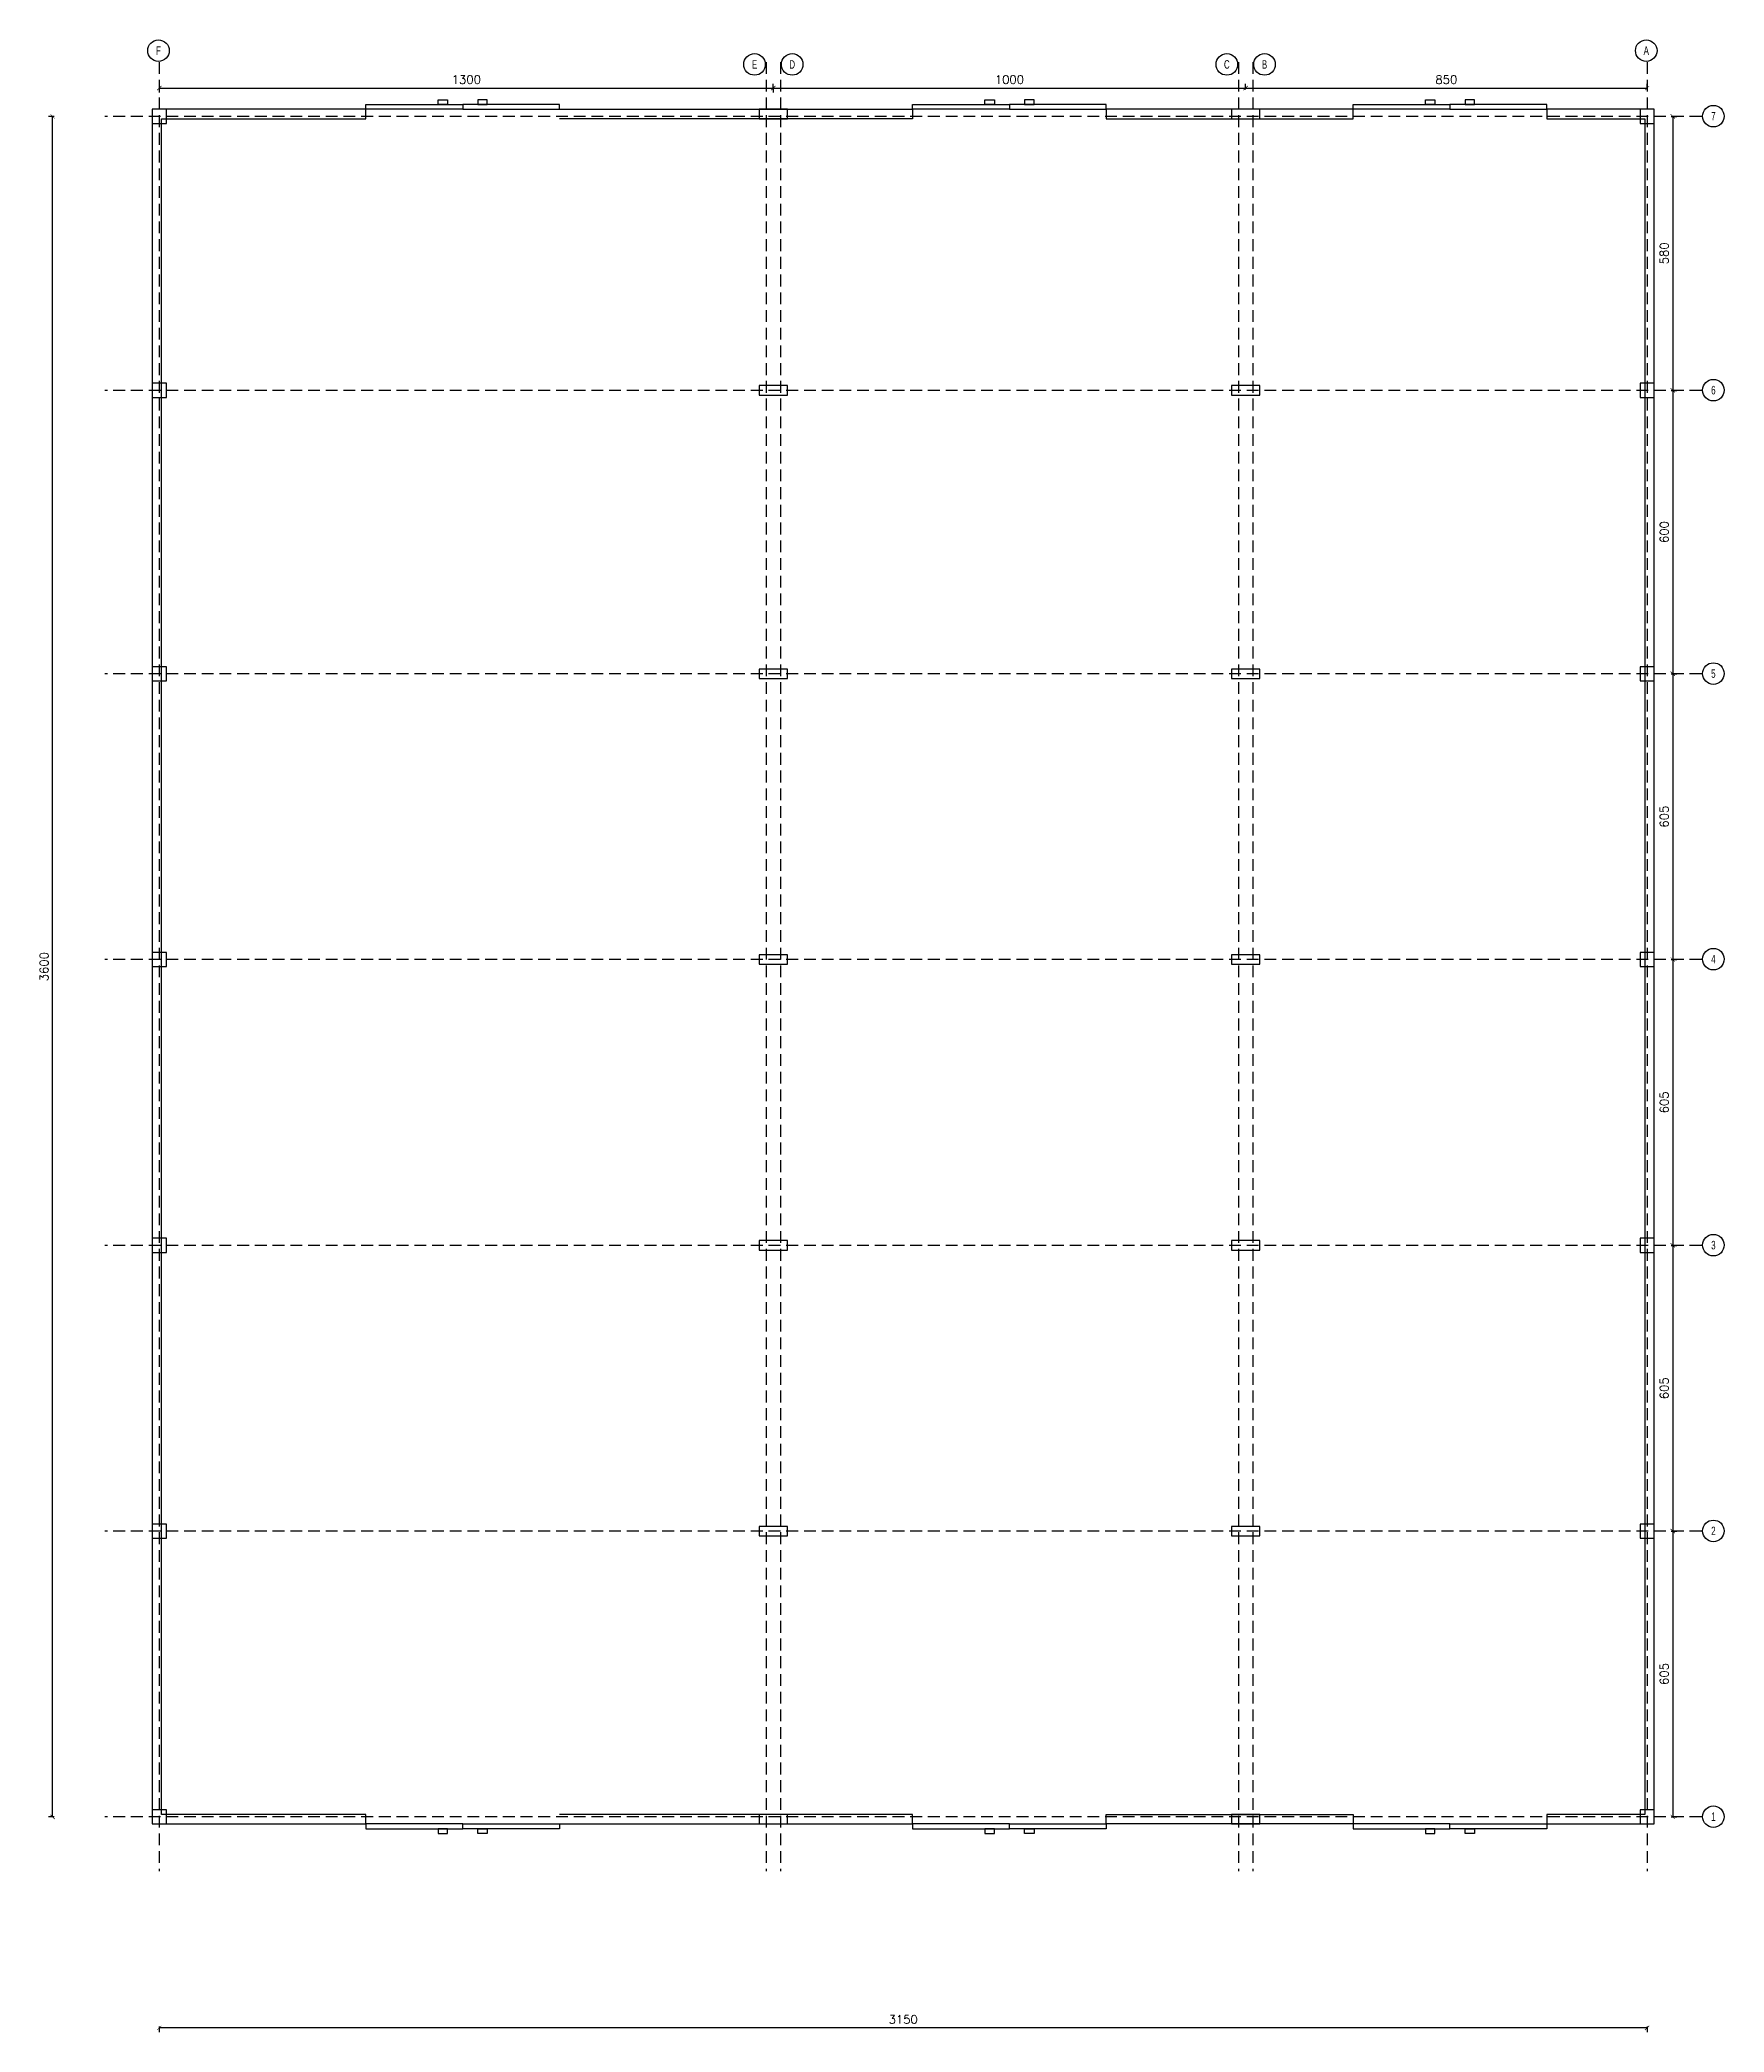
# Model space of a CAD drawing. Header units: metres. Extents: x -3 to 133, y -41 to 2.
# Drawn here: x -2.53 to 33.13, y -40.56 to 1.62 of the extents above; entities that cross this region are included whole.
import ezdxf
from ezdxf.enums import TextEntityAlignment as Align

# ---------------------------------------------------------------- set-up
doc = ezdxf.new("R2010")
doc.units = ezdxf.units.M
doc.linetypes.add('DASHED2', pattern=[0.375, 0.25, -0.125])
for name, color, linetype in [('A-100-DIMS', 14, 'Continuous'), ('A-100-GBUBS', 144, 'Continuous'), ('A-graf-hide', 251, 'DASHED2'), ('A-structure', 153, 'Continuous'), ('A-WALL', 7, 'Continuous')]:
    doc.layers.add(name, color=color, linetype=linetype)
doc.layers.add('Door', color=205, linetype='Continuous', true_color=0xc27d26cd)
doc.styles.add('ROMAND', font='romand.shx')
doc.styles.add('SWIS', font='swissl.ttf', dxfattribs={"width": 0.7, "height": 3})
doc.dimstyles.new('1-100', dxfattribs={"dimtxt": 0.18, "dimasz": 0.09, "dimexe": 0.09, "dimexo": 0.045, "dimgap": 0.09, "dimtad": 1, "dimdec": 4, "dimlfac": 100, "dimzin": 0, "dimdsep": 46, "dimtxsty": 'ROMAND', "dimblk": 'ARCHTICK', "dimcen": 0.09, "dimadec": 0, "dimazin": 0, "dimtfac": 1, "dimtdec": 4, "dimtix": 1, "dimtofl": 0, "dimtmove": 0, "dimatfit": 3, "dimldrblk": 'DOT', "dimfxl": 0.03, "dimfxlon": 1, "dimtolj": 1, "dimtzin": 0, "dimarcsym": 0})

msp = doc.modelspace()

# ---------------------------------------------------------------- blocks, each defined once
blk = doc.blocks.new('_ArchTick')
at = {"color": 0, "linetype": 'ByBlock', "const_width": 0.15}
blk.add_lwpolyline([(-0.5, -0.5), (0.5, 0.5)], dxfattribs=at)
blk = doc.blocks.new('*D29')
at = {"layer": 'A-100-DIMS', "lineweight": -2}
for p, q in [((23, 0.569), (23, 0.689)), ((23, 0.599), (31.5, 0.599)), ((31.5, 0.569), (31.5, 0.689))]:
    blk.add_line(p, q, dxfattribs=at)
at = {"layer": 'Defpoints', "color": 0}
for p in [(31.5, 0.599), (23, 0.15), (31.5, 0.15)]:
    blk.add_point(p, dxfattribs=at)
at = {"layer": 'A-100-DIMS', "lineweight": -2, "xscale": 0.09, "yscale": 0.09, "zscale": 0.09, "rotation": 180}
blk.add_blockref('_ArchTick', (23, 0.599), dxfattribs=at)
at = {"layer": 'A-100-DIMS', "lineweight": -2, "xscale": 0.09, "yscale": 0.09, "zscale": 0.09}
blk.add_blockref('_ArchTick', (31.5, 0.599), dxfattribs=at)
at = {"layer": 'A-100-DIMS', "color": 2, "insert": (27.25, 0.779), "char_height": 0.18, "attachment_point": 5, "style": 'ROMAND'}
blk.add_mtext('\\A1;850', dxfattribs=at)
blk = doc.blocks.new('_Dot')
at = {"color": 0, "linetype": 'ByBlock', "lineweight": -2}
blk.add_line((-0.5, 0), (-1, 0), dxfattribs=at)
at = {"color": 0, "linetype": 'ByBlock', "const_width": 0.5}
blk.add_lwpolyline([(-0.25, 0, 1), (0.25, 0, 1)], format="xyb", close=True, dxfattribs=at)
blk = doc.blocks.new('*D30')
at = {"layer": 'A-100-DIMS', "lineweight": -2}
for p, q in [((13, 0.569), (13, 0.689)), ((13, 0.599), (23, 0.599)), ((23, 0.569), (23, 0.689))]:
    blk.add_line(p, q, dxfattribs=at)
at = {"layer": 'Defpoints', "color": 0}
for p in [(23, 0.599), (13, 0.15), (23, 0.15)]:
    blk.add_point(p, dxfattribs=at)
at = {"layer": 'A-100-DIMS', "lineweight": -2, "xscale": 0.09, "yscale": 0.09, "zscale": 0.09, "rotation": 180}
blk.add_blockref('_ArchTick', (13, 0.599), dxfattribs=at)
at = {"layer": 'A-100-DIMS', "lineweight": -2, "xscale": 0.09, "yscale": 0.09, "zscale": 0.09}
blk.add_blockref('_ArchTick', (23, 0.599), dxfattribs=at)
at = {"layer": 'A-100-DIMS', "color": 2, "insert": (18, 0.779), "char_height": 0.18, "attachment_point": 5, "style": 'ROMAND'}
blk.add_mtext('\\A1;1000', dxfattribs=at)
blk = doc.blocks.new('*D31')
at = {"layer": 'A-100-DIMS', "lineweight": -2}
for p, q in [((0, 0.629), (0, 0.509)), ((0, 0.599), (13, 0.599)), ((13, 0.629), (13, 0.509))]:
    blk.add_line(p, q, dxfattribs=at)
at = {"layer": 'Defpoints', "color": 0}
for p in [(0, 1.15), (13, 1.15), (13, 0.599)]:
    blk.add_point(p, dxfattribs=at)
at = {"layer": 'A-100-DIMS', "lineweight": -2, "xscale": 0.09, "yscale": 0.09, "zscale": 0.09, "rotation": 180}
blk.add_blockref('_ArchTick', (0, 0.599), dxfattribs=at)
at = {"layer": 'A-100-DIMS', "lineweight": -2, "xscale": 0.09, "yscale": 0.09, "zscale": 0.09}
blk.add_blockref('_ArchTick', (13, 0.599), dxfattribs=at)
at = {"layer": 'A-100-DIMS', "color": 2, "insert": (6.5, 0.779), "char_height": 0.18, "attachment_point": 5, "style": 'ROMAND'}
blk.add_mtext('\\A1;1300', dxfattribs=at)
blk = doc.blocks.new('*D32')
at = {"layer": 'A-100-DIMS', "lineweight": -2}
for p, q in [((0, -40.437), (0, -40.557)), ((31.5, -40.467), (0, -40.467)), ((31.5, -40.437), (31.5, -40.557))]:
    blk.add_line(p, q, dxfattribs=at)
at = {"layer": 'Defpoints', "color": 0}
for p in [(0, -37.15), (31.5, -37.15), (0, -40.467)]:
    blk.add_point(p, dxfattribs=at)
at = {"layer": 'A-100-DIMS', "lineweight": -2, "xscale": 0.09, "yscale": 0.09, "zscale": 0.09, "rotation": 180}
blk.add_blockref('_ArchTick', (0, -40.467), dxfattribs=at)
at = {"layer": 'A-100-DIMS', "lineweight": -2, "xscale": 0.09, "yscale": 0.09, "zscale": 0.09}
blk.add_blockref('_ArchTick', (31.5, -40.467), dxfattribs=at)
at = {"layer": 'A-100-DIMS', "color": 2, "insert": (15.75, -40.287), "char_height": 0.18, "attachment_point": 5, "style": 'ROMAND'}
blk.add_mtext('\\A1;3150', dxfattribs=at)
blk = doc.blocks.new('*D33')
at = {"layer": 'A-100-DIMS', "lineweight": -2}
for p, q in [((-2.229, 0), (-2.349, 0)), ((-2.259, -36), (-2.259, 0)), ((-2.229, -36), (-2.349, -36))]:
    blk.add_line(p, q, dxfattribs=at)
at = {"layer": 'Defpoints', "color": 0}
for p in [(-2.259, 0), (-1.15, 0), (-1.15, -36)]:
    blk.add_point(p, dxfattribs=at)
at = {"layer": 'A-100-DIMS', "lineweight": -2, "xscale": 0.09, "yscale": 0.09, "zscale": 0.09}
for p, rotation in [((-2.259, 0), 90), ((-2.259, -36), 270)]:
    blk.add_blockref('_ArchTick', p, dxfattribs=dict(at, rotation=rotation))
at = {"layer": 'A-100-DIMS', "color": 2, "insert": (-2.439, -18), "char_height": 0.18, "attachment_point": 5, "rotation": 90, "style": 'ROMAND'}
blk.add_mtext('\\A1;3600', dxfattribs=at)
blk = doc.blocks.new('GBUB')
at = {"linetype": 'Continuous'}
blk.add_circle((0, 0), 6, dxfattribs=at)
at = {"color": 2, "style": 'SWIS', "width": 0.7, "flags": 1}
blk.add_attdef('GRIDATT', text='', height=4, dxfattribs=at).set_placement((0, 0), align=Align.MIDDLE_CENTER)
blk = doc.blocks.new('*D105')
at = {"layer": 'A-100-DIMS', "lineweight": -2}
for p, q in [((32.012, 0), (32.132, 0)), ((32.042, 0), (32.042, -5.8)), ((32.012, -5.8), (32.132, -5.8))]:
    blk.add_line(p, q, dxfattribs=at)
at = {"layer": 'Defpoints', "color": 0}
for p in [(31.65, 0), (31.65, -5.8), (32.042, -5.8)]:
    blk.add_point(p, dxfattribs=at)
at = {"layer": 'A-100-DIMS', "lineweight": -2, "xscale": 0.09, "yscale": 0.09, "zscale": 0.09}
for p, rotation in [((32.042, 0), 90), ((32.042, -5.8), 270)]:
    blk.add_blockref('_ArchTick', p, dxfattribs=dict(at, rotation=rotation))
at = {"layer": 'A-100-DIMS', "color": 2, "insert": (31.862, -2.9), "char_height": 0.18, "attachment_point": 5, "rotation": 90, "style": 'ROMAND'}
blk.add_mtext('\\A1;580', dxfattribs=at)
blk = doc.blocks.new('*D107')
at = {"layer": 'A-100-DIMS', "lineweight": -2}
for p, q in [((32.012, -5.8), (32.132, -5.8)), ((32.042, -5.8), (32.042, -11.8)), ((32.012, -11.8), (32.132, -11.8))]:
    blk.add_line(p, q, dxfattribs=at)
at = {"layer": 'Defpoints', "color": 0}
for p in [(31.65, -5.8), (31.65, -11.8), (32.042, -11.8)]:
    blk.add_point(p, dxfattribs=at)
at = {"layer": 'A-100-DIMS', "lineweight": -2, "xscale": 0.09, "yscale": 0.09, "zscale": 0.09}
for p, rotation in [((32.042, -5.8), 90), ((32.042, -11.8), 270)]:
    blk.add_blockref('_ArchTick', p, dxfattribs=dict(at, rotation=rotation))
at = {"layer": 'A-100-DIMS', "color": 2, "insert": (31.862, -8.8), "char_height": 0.18, "attachment_point": 5, "rotation": 90, "style": 'ROMAND'}
blk.add_mtext('\\A1;600', dxfattribs=at)
blk = doc.blocks.new('*D108')
at = {"layer": 'A-100-DIMS', "lineweight": -2}
for p, q in [((32.012, -11.8), (32.132, -11.8)), ((32.042, -11.8), (32.042, -17.85)), ((32.012, -17.85), (32.132, -17.85))]:
    blk.add_line(p, q, dxfattribs=at)
at = {"layer": 'Defpoints', "color": 0}
for p in [(31.65, -11.8), (31.65, -17.85), (32.042, -17.85)]:
    blk.add_point(p, dxfattribs=at)
at = {"layer": 'A-100-DIMS', "lineweight": -2, "xscale": 0.09, "yscale": 0.09, "zscale": 0.09}
for p, rotation in [((32.042, -11.8), 90), ((32.042, -17.85), 270)]:
    blk.add_blockref('_ArchTick', p, dxfattribs=dict(at, rotation=rotation))
at = {"layer": 'A-100-DIMS', "color": 2, "insert": (31.862, -14.825), "char_height": 0.18, "attachment_point": 5, "rotation": 90, "style": 'ROMAND'}
blk.add_mtext('\\A1;605', dxfattribs=at)
blk = doc.blocks.new('*D109')
at = {"layer": 'A-100-DIMS', "lineweight": -2}
for p, q in [((32.012, -17.85), (32.132, -17.85)), ((32.042, -17.85), (32.042, -23.9)), ((32.012, -23.9), (32.132, -23.9))]:
    blk.add_line(p, q, dxfattribs=at)
at = {"layer": 'Defpoints', "color": 0}
for p in [(31.65, -17.85), (31.65, -23.9), (32.042, -23.9)]:
    blk.add_point(p, dxfattribs=at)
at = {"layer": 'A-100-DIMS', "lineweight": -2, "xscale": 0.09, "yscale": 0.09, "zscale": 0.09}
for p, rotation in [((32.042, -17.85), 90), ((32.042, -23.9), 270)]:
    blk.add_blockref('_ArchTick', p, dxfattribs=dict(at, rotation=rotation))
at = {"layer": 'A-100-DIMS', "color": 2, "insert": (31.862, -20.875), "char_height": 0.18, "attachment_point": 5, "rotation": 90, "style": 'ROMAND'}
blk.add_mtext('\\A1;605', dxfattribs=at)
blk = doc.blocks.new('*D110')
at = {"layer": 'A-100-DIMS', "lineweight": -2}
for p, q in [((32.012, -23.9), (32.132, -23.9)), ((32.042, -23.9), (32.042, -29.95)), ((32.012, -29.95), (32.132, -29.95))]:
    blk.add_line(p, q, dxfattribs=at)
at = {"layer": 'Defpoints', "color": 0}
for p in [(31.65, -23.9), (31.65, -29.95), (32.042, -29.95)]:
    blk.add_point(p, dxfattribs=at)
at = {"layer": 'A-100-DIMS', "lineweight": -2, "xscale": 0.09, "yscale": 0.09, "zscale": 0.09}
for p, rotation in [((32.042, -23.9), 90), ((32.042, -29.95), 270)]:
    blk.add_blockref('_ArchTick', p, dxfattribs=dict(at, rotation=rotation))
at = {"layer": 'A-100-DIMS', "color": 2, "insert": (31.862, -26.925), "char_height": 0.18, "attachment_point": 5, "rotation": 90, "style": 'ROMAND'}
blk.add_mtext('\\A1;605', dxfattribs=at)
blk = doc.blocks.new('*D106')
at = {"layer": 'A-100-DIMS', "lineweight": -2}
for p, q in [((32.012, -29.95), (32.132, -29.95)), ((32.042, -29.95), (32.042, -36)), ((32.012, -36), (32.132, -36))]:
    blk.add_line(p, q, dxfattribs=at)
at = {"layer": 'Defpoints', "color": 0}
for p in [(31.65, -29.95), (31.65, -36), (32.042, -36)]:
    blk.add_point(p, dxfattribs=at)
at = {"layer": 'A-100-DIMS', "lineweight": -2, "xscale": 0.09, "yscale": 0.09, "zscale": 0.09}
for p, rotation in [((32.042, -29.95), 90), ((32.042, -36), 270)]:
    blk.add_blockref('_ArchTick', p, dxfattribs=dict(at, rotation=rotation))
at = {"layer": 'A-100-DIMS', "color": 2, "insert": (31.862, -32.975), "char_height": 0.18, "attachment_point": 5, "rotation": 90, "style": 'ROMAND'}
blk.add_mtext('\\A1;605', dxfattribs=at)

# ---------------------------------------------------------------- dimensions: what is measured, and where the dimension line sits
at = {"layer": 'A-100-DIMS'}
for base, p1, p2, picture, middle in [((13, 0.5990822), (0, 1.15), (13, 1.15), '*D31', (6.5, 0.7790822)), ((23, 0.5990822), (13, 0.15), (23, 0.15), '*D30', (18, 0.7790822)), ((31.5, 0.5990822), (23, 0.15), (31.5, 0.15), '*D29', (27.25, 0.7790822)), ((0, -40.466997), (31.5, -37.15), (0, -37.15), '*D32', (15.75, -40.286997))]:
    dim = msp.add_linear_dim(base=base, p1=p1, p2=p2, dimstyle='1-100', override={"dimtmove": 1}, dxfattribs=at)
    dim.commit()
    dim.dimension.update_dxf_attribs({"geometry": picture, "text_midpoint": middle})
for base, p1, p2, picture, middle in [((-2.25917, 0), (-1.15, -36), (-1.15, 0), '*D33', (-2.43917, -18)), ((32.0416838, -5.8), (31.65, 0), (31.65, -5.8), '*D105', (31.8616838, -2.9)), ((32.0416838, -11.8), (31.65, -5.8), (31.65, -11.8), '*D107', (31.8616838, -8.8)), ((32.0416838, -17.85), (31.65, -11.8), (31.65, -17.85), '*D108', (31.8616838, -14.825)), ((32.0416838, -23.9), (31.65, -17.85), (31.65, -23.9), '*D109', (31.8616838, -20.875)), ((32.0416838, -29.95), (31.65, -23.9), (31.65, -29.95), '*D110', (31.8616838, -26.925)), ((32.0416838, -36), (31.65, -29.95), (31.65, -36), '*D106', (31.8616838, -32.975))]:
    dim = msp.add_linear_dim(base=base, p1=p1, p2=p2, angle=90, dimstyle='1-100', override={"dimtmove": 1}, dxfattribs=at)
    dim.commit()
    dim.dimension.update_dxf_attribs({"geometry": picture, "text_midpoint": middle})

# ---------------------------------------------------------------- linework, layer by layer
at = {"layer": 'A-graf-hide'}
for points in [[(0, 1.15), (0, -37.15)], [(12.85, 1.15), (12.85, -37.15)], [(13.15, 1.15), (13.15, -37.15)], [(22.85, 1.15), (22.85, -37.15)], [(23.15, 1.15), (23.15, -37.15)], [(31.5, 1.15), (31.5, -37.15)], [(32.65, 0), (-1.15, 0)], [(32.65, -5.8), (-1.15, -5.8)], [(32.65, -11.8), (-1.15, -11.8)], [(32.65, -17.85), (-1.15, -17.85)], [(32.65, -23.9), (-1.15, -23.9)], [(32.65, -29.95), (-1.15, -29.95)], [(32.65, -36), (-1.15, -36)]]:
    msp.add_lwpolyline(points, dxfattribs=at)
at = {"layer": 'A-structure'}
for points in [[(-0.15, -0.15), (0.15, -0.15), (0.15, 0.15), (-0.15, 0.15)], [(12.7, -0.05), (13.3, -0.05), (13.3, 0.15), (12.7, 0.15)], [(22.7, -0.05), (23.3, -0.05), (23.3, 0.15), (22.7, 0.15)], [(31.35, -0.15), (31.65, -0.15), (31.65, 0.15), (31.35, 0.15)], [(-0.15, -5.95), (0.15, -5.95), (0.15, -5.65), (-0.15, -5.65)], [(12.7, -5.9), (13.3, -5.9), (13.3, -5.7), (12.7, -5.7)], [(22.7, -5.9), (23.3, -5.9), (23.3, -5.7), (22.7, -5.7)], [(31.35, -5.95), (31.65, -5.95), (31.65, -5.65), (31.35, -5.65)], [(-0.15, -11.95), (0.15, -11.95), (0.15, -11.65), (-0.15, -11.65)], [(12.7, -11.9), (13.3, -11.9), (13.3, -11.7), (12.7, -11.7)], [(22.7, -11.9), (23.3, -11.9), (23.3, -11.7), (22.7, -11.7)], [(31.35, -11.95), (31.65, -11.95), (31.65, -11.65), (31.35, -11.65)], [(-0.15, -18), (0.15, -18), (0.15, -17.7), (-0.15, -17.7)], [(31.35, -18), (31.65, -18), (31.65, -17.7), (31.35, -17.7)], [(12.7, -17.95), (13.3, -17.95), (13.3, -17.75), (12.7, -17.75)], [(22.7, -17.95), (23.3, -17.95), (23.3, -17.75), (22.7, -17.75)], [(-0.15, -24.05), (0.15, -24.05), (0.15, -23.75), (-0.15, -23.75)], [(12.7, -24), (13.3, -24), (13.3, -23.8), (12.7, -23.8)], [(22.7, -24), (23.3, -24), (23.3, -23.8), (22.7, -23.8)], [(31.35, -24.05), (31.65, -24.05), (31.65, -23.75), (31.35, -23.75)], [(-0.15, -30.1), (0.15, -30.1), (0.15, -29.8), (-0.15, -29.8)], [(12.7, -30.05), (13.3, -30.05), (13.3, -29.85), (12.7, -29.85)], [(22.7, -30.05), (23.3, -30.05), (23.3, -29.85), (22.7, -29.85)], [(31.35, -30.1), (31.65, -30.1), (31.65, -29.8), (31.35, -29.8)], [(-0.15, -36.15), (0.15, -36.15), (0.15, -35.85), (-0.15, -35.85)], [(31.35, -36.15), (31.65, -36.15), (31.65, -35.85), (31.35, -35.85)], [(12.7, -36.15), (13.3, -36.15), (13.3, -35.95), (12.7, -35.95)], [(22.7, -36.15), (23.3, -36.15), (23.3, -35.95), (22.7, -35.95)]]:
    msp.add_lwpolyline(points, close=True, dxfattribs=at)
at = {"layer": 'A-WALL'}
for points in [[(-0.15, 0.15), (-0.15, -36.15), (4.375, -36.15), (4.375, -35.95), (0.05, -35.95), (0.05, -0.05), (4.375, -0.05), (4.375, 0.15)], [(25.275, 0.15), (20.05, 0.15), (20.05, -0.05), (25.275, -0.05)], [(31.65, 0.15), (29.375, 0.15), (29.375, -0.05), (31.45, -0.05), (31.45, -35.95), (29.375, -35.95), (29.375, -36.15), (31.65, -36.15)], [(25.275, -36.15), (20.05, -36.15), (20.05, -35.95), (25.275, -35.95)]]:
    msp.add_lwpolyline(points, close=True, dxfattribs=at)
for points in [[(8.475, 0.15), (15.95, 0.15), (15.95, -0.05), (8.475, -0.05)], [(8.475, -36.15), (15.95, -36.15), (15.95, -35.95), (8.475, -35.95)]]:
    msp.add_lwpolyline(points, dxfattribs=at)
at = {"layer": 'Door'}
for points in [[(6.425, 0.15), (4.375, 0.15), (4.375, 0.25), (6.425, 0.25)], [(6.1050797, 0.25), (5.9050797, 0.25), (5.9050797, 0.35), (6.1050797, 0.35)], [(6.425, 0.15), (8.475, 0.15), (8.475, 0.25), (6.425, 0.25)], [(6.7449203, 0.25), (6.9449203, 0.25), (6.9449203, 0.35), (6.7449203, 0.35)], [(18, 0.15), (15.95, 0.15), (15.95, 0.25), (18, 0.25)], [(17.6800797, 0.25), (17.4800797, 0.25), (17.4800797, 0.35), (17.6800797, 0.35)], [(18, 0.15), (20.05, 0.15), (20.05, 0.25), (18, 0.25)], [(18.3199203, 0.25), (18.5199203, 0.25), (18.5199203, 0.35), (18.3199203, 0.35)], [(27.325, 0.15), (25.275, 0.15), (25.275, 0.25), (27.325, 0.25)], [(27.0050797, 0.25), (26.8050797, 0.25), (26.8050797, 0.35), (27.0050797, 0.35)], [(27.325, 0.15), (29.375, 0.15), (29.375, 0.25), (27.325, 0.25)], [(27.6449203, 0.25), (27.8449203, 0.25), (27.8449203, 0.35), (27.6449203, 0.35)], [(6.425, -36.15), (4.375, -36.15), (4.375, -36.25), (6.425, -36.25)], [(6.1050797, -36.25), (5.9050797, -36.25), (5.9050797, -36.35), (6.1050797, -36.35)], [(6.425, -36.15), (8.475, -36.15), (8.475, -36.25), (6.425, -36.25)], [(6.7449203, -36.25), (6.9449203, -36.25), (6.9449203, -36.35), (6.7449203, -36.35)], [(18, -36.15), (15.95, -36.15), (15.95, -36.25), (18, -36.25)], [(17.6800797, -36.25), (17.4800797, -36.25), (17.4800797, -36.35), (17.6800797, -36.35)], [(18, -36.15), (20.05, -36.15), (20.05, -36.25), (18, -36.25)], [(18.3199203, -36.25), (18.5199203, -36.25), (18.5199203, -36.35), (18.3199203, -36.35)], [(27.325, -36.15), (25.275, -36.15), (25.275, -36.25), (27.325, -36.25)], [(27.0050797, -36.25), (26.8050797, -36.25), (26.8050797, -36.35), (27.0050797, -36.35)], [(27.325, -36.15), (29.375, -36.15), (29.375, -36.25), (27.325, -36.25)], [(27.6449203, -36.25), (27.8449203, -36.25), (27.8449203, -36.35), (27.6449203, -36.35)]]:
    msp.add_lwpolyline(points, close=True, dxfattribs=at)

# ---------------------------------------------------------------- block references
at = {"layer": 'A-100-GBUBS'}
ref = msp.add_blockref('GBUB', (-0.0178321, 1.3926982), dxfattribs=dict(at, xscale=0.03800970405427506, yscale=0.03800970405427506, zscale=0.03800970405427506))
ref.add_attrib('GRIDATT', 'F', dxfattribs={"layer": '0', "color": 2, "height": 0.18, "width": 0.7}).set_placement((-0.0178321, 1.3926982), align=Align.MIDDLE_CENTER)
ref = msp.add_blockref('GBUB', (12.602398, 1.1003184), dxfattribs=dict(at, xscale=0.03800970405427506, yscale=0.03800970405427506, zscale=0.03800970405427506))
ref.add_attrib('GRIDATT', 'E', dxfattribs={"layer": '0', "color": 2, "height": 0.18, "width": 0.7}).set_placement((12.602398, 1.1003184), align=Align.MIDDLE_CENTER)
ref = msp.add_blockref('GBUB', (13.3998299, 1.1003184), dxfattribs=dict(at, xscale=0.03800970405427506, yscale=0.03800970405427506, zscale=0.03800970405427506))
ref.add_attrib('GRIDATT', 'D', dxfattribs={"layer": '0', "color": 2, "height": 0.18, "width": 0.7}).set_placement((13.3998299, 1.1003184), align=Align.MIDDLE_CENTER)
ref = msp.add_blockref('GBUB', (22.602398, 1.1003184), dxfattribs=dict(at, xscale=0.03800970405427506, yscale=0.03800970405427506, zscale=0.03800970405427506))
ref.add_attrib('GRIDATT', 'C', dxfattribs={"layer": '0', "color": 2, "height": 0.18, "width": 0.7}).set_placement((22.602398, 1.1003184), align=Align.MIDDLE_CENTER)
ref = msp.add_blockref('GBUB', (23.3998299, 1.1003184), dxfattribs=dict(at, xscale=0.03800970405427506, yscale=0.03800970405427506, zscale=0.03800970405427506))
ref.add_attrib('GRIDATT', 'B', dxfattribs={"layer": '0', "color": 2, "height": 0.18, "width": 0.7}).set_placement((23.3998299, 1.1003184), align=Align.MIDDLE_CENTER)
ref = msp.add_blockref('GBUB', (31.4821679, 1.3926982), dxfattribs=dict(at, xscale=0.03800970405427506, yscale=0.03800970405427506, zscale=0.03800970405427506))
ref.add_attrib('GRIDATT', 'A', dxfattribs={"layer": '0', "color": 2, "height": 0.18, "width": 0.7}).set_placement((31.4821679, 1.3926982), align=Align.MIDDLE_CENTER)
ref = msp.add_blockref('GBUB', (32.9034695, 0.0044392), dxfattribs=dict(at, xscale=0.03800970405427506, yscale=0.03800970405427506, zscale=0.03800970405427506))
ref.add_attrib('GRIDATT', '7', dxfattribs={"layer": '0', "color": 2, "height": 0.18, "width": 0.7}).set_placement((32.9034695, 0.0044392), align=Align.MIDDLE_CENTER)
ref = msp.add_blockref('GBUB', (32.9034695, -5.7955608), dxfattribs=dict(at, xscale=0.03800970405427506, yscale=0.03800970405427506, zscale=0.03800970405427506))
ref.add_attrib('GRIDATT', '6', dxfattribs={"layer": '0', "color": 2, "height": 0.18, "width": 0.7}).set_placement((32.9034695, -5.7955608), align=Align.MIDDLE_CENTER)
ref = msp.add_blockref('GBUB', (32.9034695, -11.7955608), dxfattribs=dict(at, xscale=0.03800970405427506, yscale=0.03800970405427506, zscale=0.03800970405427506))
ref.add_attrib('GRIDATT', '5', dxfattribs={"layer": '0', "color": 2, "height": 0.18, "width": 0.7}).set_placement((32.9034695, -11.7955608), align=Align.MIDDLE_CENTER)
ref = msp.add_blockref('GBUB', (32.9035187, -17.8411216), dxfattribs=dict(at, xscale=0.03800970405427506, yscale=0.03800970405427506, zscale=0.03800970405427506))
ref.add_attrib('GRIDATT', '4', dxfattribs={"layer": '0', "color": 2, "height": 0.18, "width": 0.7}).set_placement((32.9035187, -17.8411216), align=Align.MIDDLE_CENTER)
ref = msp.add_blockref('GBUB', (32.9034695, -23.8955608), dxfattribs=dict(at, xscale=0.03800970405427506, yscale=0.03800970405427506, zscale=0.03800970405427506))
ref.add_attrib('GRIDATT', '3', dxfattribs={"layer": '0', "color": 2, "height": 0.18, "width": 0.7}).set_placement((32.9034695, -23.8955608), align=Align.MIDDLE_CENTER)
ref = msp.add_blockref('GBUB', (32.9034695, -29.9455608), dxfattribs=dict(at, xscale=0.03800970405427506, yscale=0.03800970405427506, zscale=0.03800970405427506))
ref.add_attrib('GRIDATT', '2', dxfattribs={"layer": '0', "color": 2, "height": 0.18, "width": 0.7}).set_placement((32.9034695, -29.9455608), align=Align.MIDDLE_CENTER)
ref = msp.add_blockref('GBUB', (32.9034695, -35.9955608), dxfattribs=dict(at, xscale=0.03800970405427506, yscale=0.03800970405427506, zscale=0.03800970405427506))
ref.add_attrib('GRIDATT', '1', dxfattribs={"layer": '0', "color": 2, "height": 0.18, "width": 0.7}).set_placement((32.9034695, -35.9955608), align=Align.MIDDLE_CENTER)

msp.set_redraw_order([(e.dxf.handle, doc.entitydb.next_handle()) for e in msp.query("TEXT MTEXT ATTDEF DIMENSION ARC_DIMENSION")])  # texts and dimensions are drawn at this point

doc.saveas('drawing.dxf')
